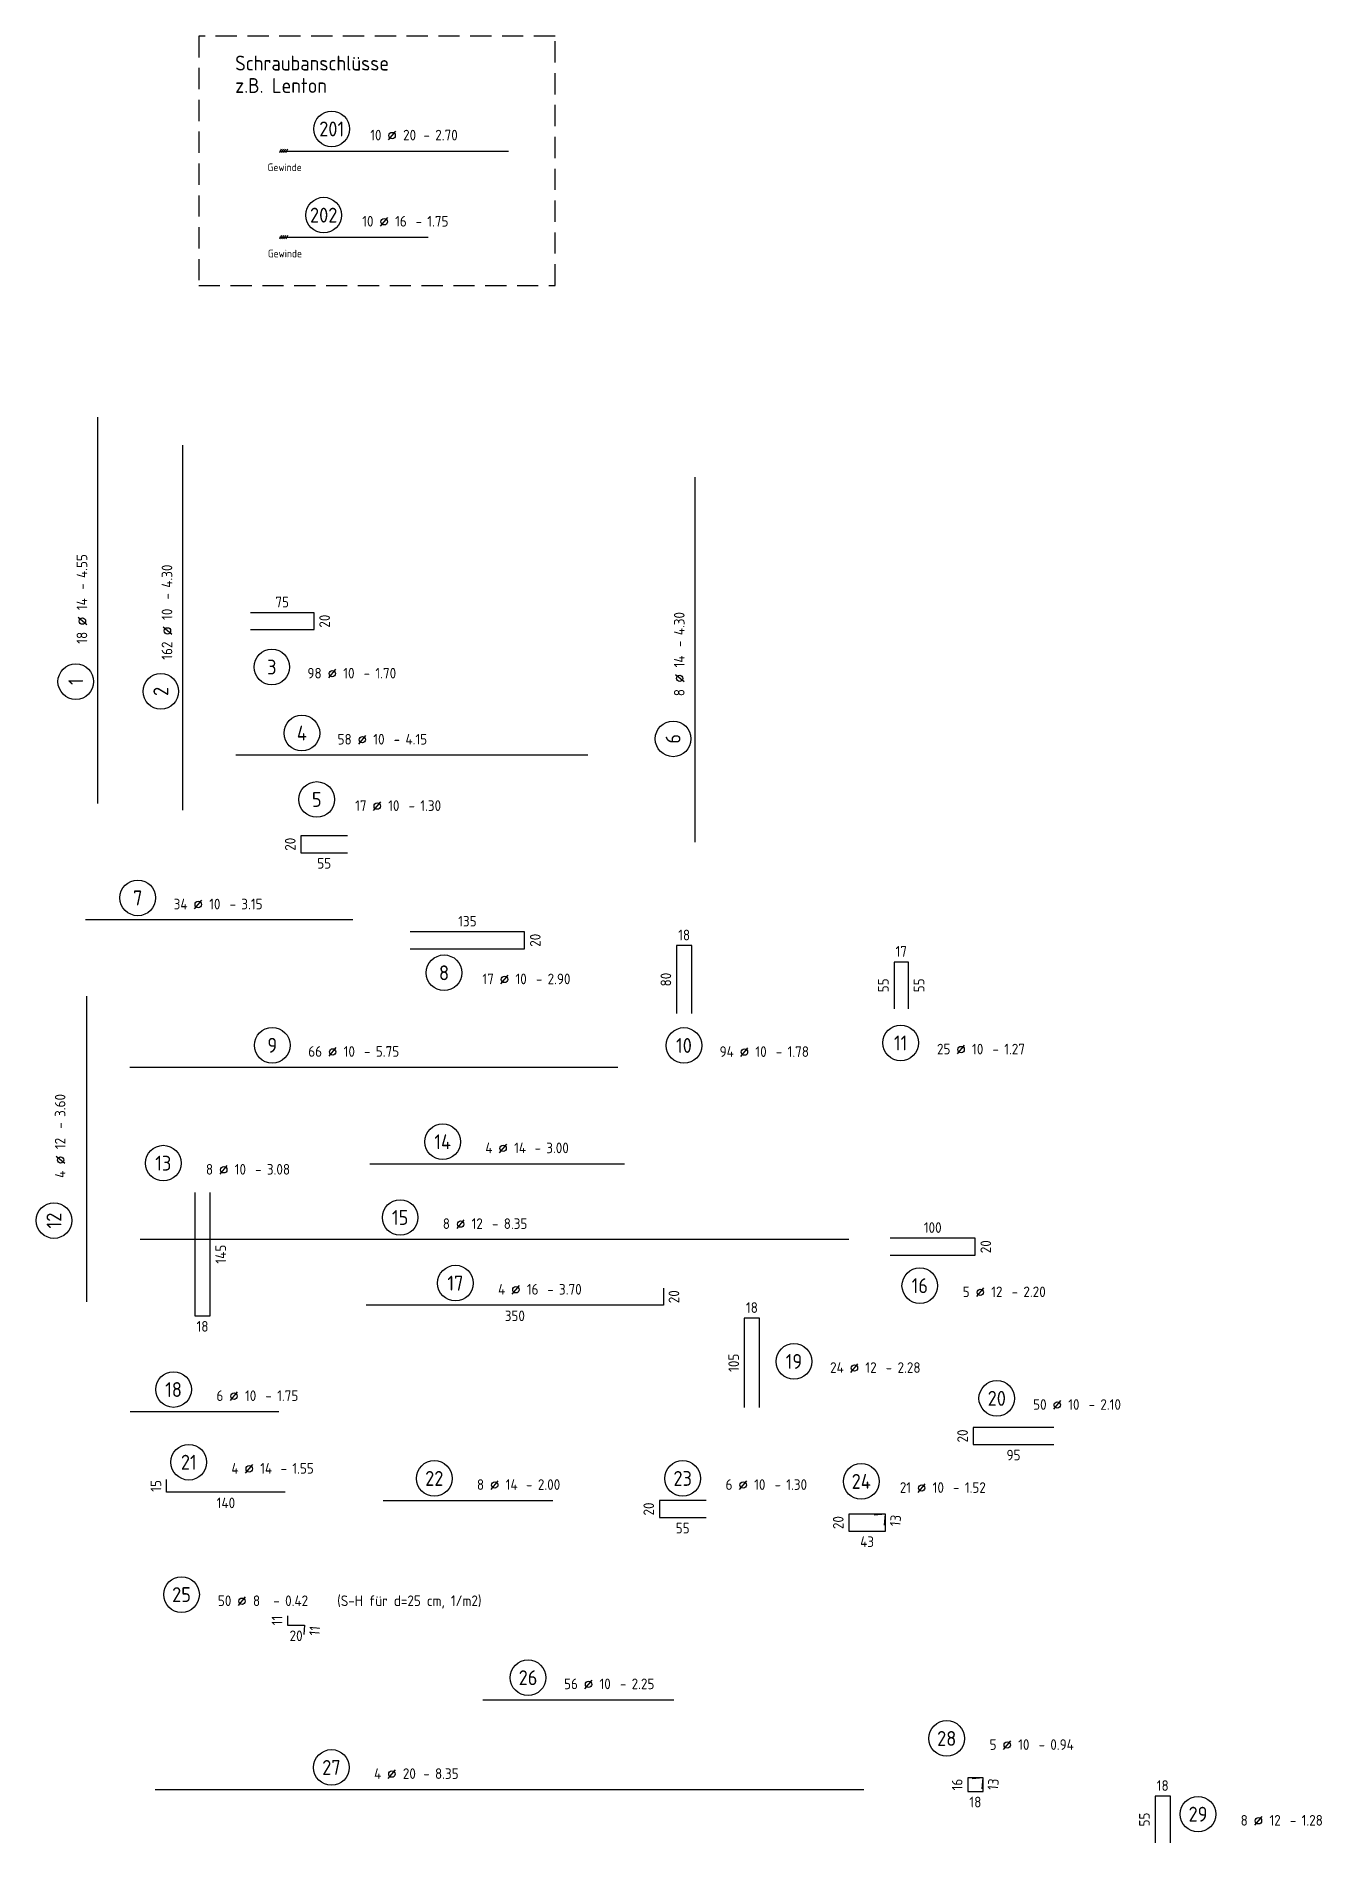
# Model space of a CAD drawing. Extents: x 47.9 to 116.8, y 46.1 to 80.4.
# Drawn here: x 101.66 to 116.81, y 59.13 to 80.4 of the extents above; entities that cross this region are included whole.
import ezdxf
from ezdxf.enums import TextEntityAlignment as Align

# ---------------------------------------------------------------- set-up
doc = ezdxf.new("R2010")
doc.units = 0
doc.header["$LTSCALE"] = 0.5
doc.linetypes.add('AUSGEZOGEN', pattern=[1000.01, 1000, 0.01])
doc.linetypes.add('STRICHLINIE', pattern=[0.75, 0.5, -0.25])
for name, color, linetype in [('DETAIL', 7, 'Continuous'), ('RND', 7, 'Continuous'), ('RND_BILD', 7, 'Continuous'), ('TEXT', 7, 'Continuous')]:
    doc.layers.add(name, color=color, linetype=linetype)
doc.styles.add('txt', font='isocp.shx')

msp = doc.modelspace()

# ---------------------------------------------------------------- texts
at = {"layer": 'RND', "color": 7, "linetype": 'AUSGEZOGEN', "style": 'txt'}
for s, p in [('75', (104.563, 73.739)), ('55', (105.058, 70.662)), ('135', (106.745, 69.981)), ('18', (109.299, 69.818)), ('17', (111.857, 69.625)), ('100', (112.228, 66.372)), ('350', (107.304, 65.333)), ('18', (110.098, 65.43)), ('18', (103.624, 65.209)), ('95', (113.18, 63.693)), ('140', (103.9, 63.13)), ('55', (109.282, 62.833)), ('43', (111.455, 62.673)), ('20', (104.727, 61.565)), ('18', (114.938, 59.801)), ('18', (112.731, 59.607))]:
    msp.add_text(s, height=0.125, dxfattribs=at).set_placement(p, align=Align.MIDDLE)
for s, rotation, p in [('20', 90, (105.063, 73.514)), ('20', 90, (104.658, 70.887)), ('20', 90, (107.545, 69.756)), ('80', 90, (109.084, 69.293)), ('55', 90, (111.647, 69.225)), ('55', 90, (112.067, 69.225)), ('20', 90, (112.853, 66.147)), ('145', 90, (103.839, 66.059)), ('20', 90, (109.179, 65.558)), ('105', 90, (109.883, 64.78)), ('20', 90, (112.58, 63.918)), ('15', 90, (103.075, 63.33)), ('20', 90, (108.882, 63.058)), ('13', 84.9999, (111.789, 62.922)), ('20', 90, (111.115, 62.898)), ('11', 90, (104.502, 61.745)), ('11', 85, (104.946, 61.624)), ('16', 90, (112.516, 59.812)), ('13', 84.9999, (112.94, 59.816)), ('55', 90, (114.723, 59.401))]:
    msp.add_text(s, height=0.125, rotation=rotation, dxfattribs=at).set_placement(p, align=Align.MIDDLE)
at = {"layer": 'RND_BILD', "color": 102, "linetype": 'Continuous', "style": 'txt'}
for p in [(104.391, 78.814), (104.393, 77.799)]:
    msp.add_text('Gewinde', height=0.09, dxfattribs=at).set_placement(p)
at = {"layer": 'TEXT', "color": 1, "linetype": 'AUSGEZOGEN', "style": 'txt'}
for s, p in [('Schraubanschlüsse', (104.009, 79.999)), ('z.B. Lenton', (104.009, 79.735))]:
    msp.add_text(s, height=0.175, dxfattribs=at).set_placement(p)

# ---------------------------------------------------------------- blocks, each defined once
blk = doc.blocks.new('RND_AUSZ')
at = {"layer": 'RND', "color": 7, "linetype": 'Continuous'}
blk.add_line((1.341, 0.262), (1.509, 0.466), dxfattribs=at)
at = {"layer": 'RND', "color": 1, "linetype": 'Continuous'}
blk.add_circle((0, 0.52), 0.42, dxfattribs=at)
at = {"layer": 'RND', "color": 7, "linetype": 'Continuous'}
blk.add_circle((1.425, 0.364), 0.075, dxfattribs=at)
at = {"layer": 'RND', "color": 7, "linetype": 'Continuous', "style": 'txt'}
blk.add_text('-', height=0.25, dxfattribs=at).set_placement((2.163, 0.25))
for tag, p in [('WIEOFT', (-0.536, 0.25)), ('STK', (1.174, 0.25))]:
    blk.add_attdef(tag, text='', height=0.25, dxfattribs=at).set_placement(p, align=Align.RIGHT)
at = {"layer": 'RND', "color": 1, "linetype": 'Continuous', "style": 'txt'}
blk.add_attdef('POS', text='', height=0.35, dxfattribs=at).set_placement((0, 0.52), align=Align.MIDDLE)
at = {"layer": 'RND', "color": 7, "linetype": 'Continuous', "style": 'txt'}
for tag, p in [('DS', (1.683, 0.25)), ('LANG', (2.441, 0.25)), ('TEXT', (3.669, 0.25))]:
    blk.add_attdef(tag, p, '', height=0.25, dxfattribs=at)

# ---------------------------------------------------------------- linework, layer by layer
at = {"layer": 'DETAIL', "color": 102, "linetype": 'STRICHLINIE'}
msp.add_lwpolyline([(103.58, 80.404), (103.58, 77.468), (107.779, 77.468), (107.779, 80.404)], close=True, dxfattribs=at)
at = {"layer": 'RND', "color": 1, "linetype": 'AUSGEZOGEN'}
for points in [[(104.53, 79.051), (107.23, 79.051)], [(104.532, 78.036), (106.282, 78.036)], [(102.391, 71.368), (102.391, 75.918)], [(103.393, 71.288), (103.393, 75.588)], [(109.429, 70.911), (109.429, 75.211)], [(104.188, 73.414), (104.938, 73.414), (104.938, 73.614), (104.188, 73.614)], [(108.166, 71.936), (104.016, 71.936)], [(105.333, 70.987), (104.783, 70.987), (104.783, 70.787), (105.333, 70.787)], [(105.394, 69.995), (102.244, 69.995)], [(106.07, 69.656), (107.42, 69.656), (107.42, 69.856), (106.07, 69.856)], [(109.389, 68.893), (109.389, 69.693), (109.209, 69.693), (109.209, 68.893)], [(111.942, 68.95), (111.942, 69.5), (111.772, 69.5), (111.772, 68.95)], [(102.261, 65.497), (102.261, 69.097)], [(108.516, 68.259), (102.766, 68.259)], [(105.597, 67.123), (108.597, 67.123)], [(103.534, 66.784), (103.534, 65.334), (103.714, 65.334), (103.714, 66.784)], [(111.241, 66.231), (102.891, 66.231)], [(111.728, 66.047), (112.728, 66.047), (112.728, 66.247), (111.728, 66.247)], [(109.054, 65.658), (109.054, 65.458), (105.554, 65.458)], [(110.188, 64.255), (110.188, 65.305), (110.008, 65.305), (110.008, 64.255)], [(102.773, 64.205), (104.523, 64.205)], [(113.655, 64.018), (112.705, 64.018), (112.705, 63.818), (113.655, 63.818)], [(104.6, 63.255), (103.2, 63.255), (103.2, 63.405)], [(105.752, 63.158), (107.752, 63.158)], [(109.557, 63.158), (109.007, 63.158), (109.007, 62.958), (109.557, 62.958)], [(111.658, 62.868), (111.67, 62.998), (111.24, 62.998), (111.24, 62.798), (111.67, 62.798), (111.67, 62.998), (111.54, 62.986)], [(104.627, 61.8), (104.627, 61.69), (104.827, 61.69), (104.817, 61.58)], [(106.929, 60.811), (109.179, 60.811)], [(112.809, 59.762), (112.821, 59.892), (112.641, 59.892), (112.641, 59.732), (112.821, 59.732), (112.821, 59.892), (112.691, 59.881)], [(103.067, 59.754), (111.417, 59.754)], [(115.028, 59.126), (115.028, 59.676), (114.848, 59.676), (114.848, 59.126)]]:
    msp.add_lwpolyline(points, dxfattribs=at)
at = {"layer": 'RND_BILD', "color": 102, "linetype": 'AUSGEZOGEN'}
for p, q in [((104.552, 79.073), (104.53, 79.029)), ((104.576, 79.073), (104.554, 79.029)), ((104.6, 79.073), (104.578, 79.029)), ((104.624, 79.073), (104.602, 79.029)), ((104.554, 78.058), (104.532, 78.014)), ((104.578, 78.058), (104.556, 78.014)), ((104.602, 78.058), (104.58, 78.014)), ((104.626, 78.058), (104.604, 78.014))]:
    msp.add_line(p, q, dxfattribs=at)

# ---------------------------------------------------------------- block references
at = {"layer": 'RND', "color": 1, "linetype": 'AUSGEZOGEN', "xscale": 0.5, "yscale": 0.5, "zscale": 0.5}
for p, values in [((105.146, 79.051), {'POS': '201', 'STK': '10', 'DS': '20', 'LANG': '2.70'}), ((105.052, 78.036), {'POS': '202', 'STK': '10', 'DS': '16', 'LANG': '1.75'}), ((107.46, 60.811), {'POS': '26', 'STK': '56', 'DS': '10', 'LANG': '2.25'}), ((105.143, 59.754), {'POS': '27', 'STK': '4', 'DS': '20', 'LANG': '8.35'})]:
    msp.add_blockref('RND_AUSZ', p, dxfattribs=at).add_auto_attribs(values)
at = {"layer": 'RND', "color": 1, "linetype": 'AUSGEZOGEN', "xscale": 0.5, "yscale": 0.5, "zscale": 0.5, "rotation": 90}
msp.add_blockref('RND_AUSZ', (102.391, 72.802), dxfattribs=at).add_auto_attribs({'POS': '1', 'STK': '18', 'DS': '14', 'LANG': '4.55'})
at = {"layer": 'RND', "color": 7, "linetype": 'AUSGEZOGEN', "xscale": 0.5, "yscale": 0.5, "zscale": 0.5, "rotation": 90}
for p, values in [((103.393, 72.687), {'POS': '2', 'STK': '162', 'DS': '10', 'LANG': '4.30'}), ((109.429, 72.128), {'POS': '6', 'STK': '8', 'DS': '14', 'LANG': '4.30'}), ((102.134, 66.455), {'POS': '12', 'STK': '4', 'DS': '12', 'LANG': '3.60'})]:
    msp.add_blockref('RND_AUSZ', p, dxfattribs=at).add_auto_attribs(values)
at = {"layer": 'RND', "color": 7, "linetype": 'AUSGEZOGEN', "xscale": 0.5, "yscale": 0.5, "zscale": 0.5}
for p, values in [((104.441, 72.714), {'POS': '3', 'STK': '98', 'DS': '10', 'LANG': '1.70'}), ((104.795, 71.936), {'POS': '4', 'STK': '58', 'DS': '10', 'LANG': '4.15'}), ((104.97, 71.154), {'POS': '5', 'STK': '17', 'DS': '10', 'LANG': '1.30'}), ((102.861, 69.995), {'POS': '7', 'STK': '34', 'DS': '10', 'LANG': '3.15'}), ((106.47, 69.113), {'POS': '8', 'STK': '17', 'DS': '10', 'LANG': '2.90'}), ((111.85, 68.287), {'POS': '11', 'STK': '25', 'DS': '10', 'LANG': '1.27'}), ((109.297, 68.257), {'POS': '10', 'STK': '94', 'DS': '10', 'LANG': '1.78'}), ((106.454, 67.123), {'POS': '14', 'STK': '4', 'DS': '14', 'LANG': '3.00'}), ((103.162, 66.871), {'POS': '13', 'STK': '8', 'DS': '10', 'LANG': '3.08'}), ((105.953, 66.231), {'POS': '15', 'STK': '8', 'DS': '12', 'LANG': '8.35'}), ((106.604, 65.458), {'POS': '17', 'STK': '4', 'DS': '16', 'LANG': '3.70'}), ((112.076, 65.428), {'POS': '16', 'STK': '5', 'DS': '12', 'LANG': '2.20'}), ((110.593, 64.536), {'POS': '19', 'STK': '24', 'DS': '12', 'LANG': '2.28'}), ((112.983, 64.101), {'POS': '20', 'STK': '50', 'DS': '10', 'LANG': '2.10'}), ((103.462, 63.349), {'POS': '21', 'STK': '4', 'DS': '14', 'LANG': '1.55'}), ((109.282, 63.158), {'POS': '23', 'STK': '6', 'DS': '10', 'LANG': '1.30'}), ((111.386, 63.123), {'POS': '24', 'STK': '21', 'DS': '10', 'LANG': '1.52'}), ((103.377, 61.79), {'POS': '25', 'STK': '50', 'DS': '8', 'LANG': '0.42', 'TEXT': '(S-H für d=25 cm, 1/m2)'}), ((112.393, 60.096), {'POS': '28', 'STK': '5', 'DS': '10', 'LANG': '0.94'}), ((115.354, 59.204), {'POS': '29', 'STK': '8', 'DS': '12', 'LANG': '1.28'})]:
    msp.add_blockref('RND_AUSZ', p, dxfattribs=at).add_auto_attribs(values)
at = {"layer": 'RND', "color": 191, "linetype": 'AUSGEZOGEN', "xscale": 0.5, "yscale": 0.5, "zscale": 0.5, "rotation": 359.9999999999994}
msp.add_blockref('RND_AUSZ', (104.446, 68.259), dxfattribs=at).add_auto_attribs({'POS': '9', 'STK': '66', 'DS': '10', 'LANG': '5.75'})
at = {"layer": 'RND', "color": 102, "linetype": 'AUSGEZOGEN', "xscale": 0.5, "yscale": 0.5, "zscale": 0.5}
for p, values in [((103.283, 64.205), {'POS': '18', 'STK': '6', 'DS': '10', 'LANG': '1.75'}), ((106.355, 63.158), {'POS': '22', 'STK': '8', 'DS': '14', 'LANG': '2.00'})]:
    msp.add_blockref('RND_AUSZ', p, dxfattribs=at).add_auto_attribs(values)

msp.set_redraw_order([(e.dxf.handle, doc.entitydb.next_handle()) for e in msp.query("TEXT MTEXT ATTDEF DIMENSION ARC_DIMENSION")])  # texts and dimensions are drawn at this point

doc.saveas('drawing.dxf')
